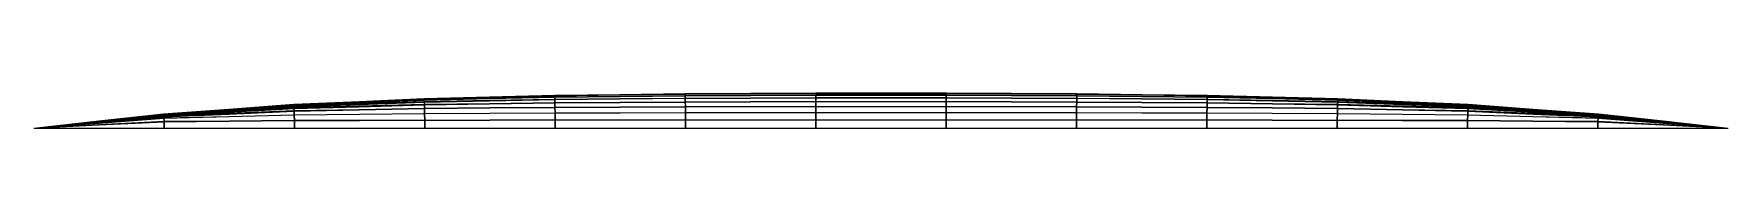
# Model space of a CAD drawing. Header units: metres. Extents: x 0 to 40, y 0 to 0.8.
import ezdxf

# ---------------------------------------------------------------- set-up
doc = ezdxf.new("R2010")
doc.units = ezdxf.units.M
doc.layers.add('Deflected structure', color=30, linetype='Continuous')
doc.layers.add('Original structure', color=3, linetype='Continuous')

msp = doc.modelspace()

# ---------------------------------------------------------------- linework, layer by layer
at = {"layer": 'Deflected structure'}
for p, q in [((13.837, 0.794, 12.492), (15.378, 0.813, 12.498)), ((13.837, 0.785, 14.059), (15.378, 0.803, 14.065)), ((13.837, 0.781, 10.925), (15.378, 0.8, 10.931)), ((15.378, 0.813, 12.498), (16.918, 0.821, 12.492)), ((15.378, 0.813, 12.498), (15.378, 0.8, 10.931)), ((15.378, 0.803, 14.065), (15.378, 0.813, 12.498)), ((15.378, 0.803, 14.065), (16.918, 0.81, 14.059)), ((15.378, 0.8, 10.931), (16.919, 0.808, 10.925)), ((15.378, 0.767, 15.631), (15.378, 0.803, 14.065)), ((15.378, 0.8, 10.931), (15.378, 0.763, 9.364)), ((16.918, 0.821, 12.492), (18.459, 0.829, 12.498)), ((16.918, 0.81, 14.059), (18.459, 0.817, 14.065)), ((16.919, 0.808, 10.925), (18.459, 0.816, 10.931)), ((18.459, 0.829, 12.498), (18.459, 0.816, 10.931)), ((18.459, 0.817, 14.065), (18.459, 0.829, 12.498)), ((18.459, 0.829, 12.498), (20, 0.829, 12.492)), ((18.459, 0.78, 15.632), (18.459, 0.817, 14.065)), ((18.459, 0.817, 14.065), (20, 0.817, 14.059)), ((18.459, 0.816, 10.931), (18.459, 0.777, 9.364)), ((18.459, 0.816, 10.931), (20, 0.816, 10.925)), ((20, 0.829, 12.492), (21.541, 0.829, 12.498)), ((20, 0.817, 14.059), (21.541, 0.817, 14.065)), ((20, 0.816, 10.925), (21.541, 0.816, 10.931)), ((21.541, 0.829, 12.498), (21.541, 0.816, 10.931)), ((21.541, 0.817, 14.065), (21.541, 0.829, 12.498)), ((21.541, 0.829, 12.498), (23.082, 0.821, 12.492)), ((21.541, 0.78, 15.632), (21.541, 0.817, 14.065)), ((21.541, 0.817, 14.065), (23.082, 0.81, 14.059)), ((21.541, 0.816, 10.931), (21.541, 0.777, 9.364)), ((21.541, 0.816, 10.931), (23.081, 0.808, 10.925)), ((23.081, 0.808, 10.925), (24.622, 0.8, 10.931)), ((23.082, 0.821, 12.492), (24.622, 0.813, 12.498)), ((23.082, 0.81, 14.059), (24.622, 0.803, 14.065)), ((24.622, 0.813, 12.498), (24.622, 0.8, 10.931)), ((24.622, 0.803, 14.065), (24.622, 0.813, 12.498)), ((24.622, 0.813, 12.498), (26.163, 0.794, 12.492)), ((24.622, 0.767, 15.631), (24.622, 0.803, 14.065)), ((24.622, 0.803, 14.065), (26.163, 0.785, 14.059)), ((24.622, 0.8, 10.931), (24.622, 0.763, 9.364)), ((24.622, 0.8, 10.931), (26.163, 0.781, 10.925)), ((3.063, 0.336, 14.061), (4.6, 0.448, 14.056)), ((3.063, 0.335, 15.625), (4.6, 0.442, 15.621)), ((3.063, 0.329, 17.189), (4.601, 0.427, 17.184)), ((3.064, 0.333, 12.497), (4.6, 0.447, 12.492)), ((3.064, 0.327, 10.934), (4.601, 0.439, 10.927)), ((3.065, 0.318, 9.37), (4.602, 0.425, 9.363)), ((3.065, 0.305, 7.806), (4.603, 0.404, 7.798)), ((4.6, 0.447, 12.492), (6.137, 0.56, 12.498)), ((4.6, 0.448, 14.056), (6.137, 0.56, 14.063)), ((4.6, 0.442, 15.621), (6.137, 0.549, 15.628)), ((4.601, 0.439, 10.927), (6.137, 0.551, 10.933)), ((4.601, 0.427, 17.184), (6.138, 0.524, 17.194)), ((4.602, 0.425, 9.363), (6.138, 0.532, 9.368)), ((4.602, 0.399, 18.748), (6.14, 0.482, 18.758)), ((4.603, 0.404, 7.798), (6.14, 0.502, 7.803)), ((4.604, 0.374, 6.232), (6.142, 0.459, 6.239)), ((4.604, 0.352, 20.309), (6.143, 0.415, 20.322)), ((6.137, 0.56, 12.498), (7.676, 0.629, 12.492)), ((6.137, 0.56, 14.063), (7.676, 0.627, 14.058)), ((6.137, 0.551, 10.933), (7.677, 0.619, 10.927)), ((6.137, 0.549, 15.628), (7.677, 0.61, 15.623)), ((6.137, 0.56, 12.498), (6.137, 0.551, 10.933)), ((6.137, 0.56, 14.063), (6.137, 0.56, 12.498)), ((6.137, 0.549, 15.628), (6.137, 0.56, 14.063)), ((6.137, 0.551, 10.933), (6.138, 0.532, 9.368)), ((6.138, 0.524, 17.194), (6.137, 0.549, 15.628)), ((6.138, 0.532, 9.368), (7.678, 0.596, 9.361)), ((6.138, 0.524, 17.194), (7.678, 0.576, 17.188)), ((6.138, 0.532, 9.368), (6.14, 0.502, 7.803)), ((6.14, 0.482, 18.758), (6.138, 0.524, 17.194)), ((6.14, 0.502, 7.803), (7.679, 0.558, 7.795)), ((6.14, 0.482, 18.758), (7.68, 0.522, 18.751)), ((6.14, 0.502, 7.803), (6.142, 0.459, 6.239)), ((6.143, 0.415, 20.322), (6.14, 0.482, 18.758)), ((6.142, 0.459, 6.239), (7.681, 0.504, 6.229)), ((6.142, 0.459, 6.239), (6.144, 0.398, 4.675)), ((6.143, 0.415, 20.322), (7.682, 0.442, 20.312)), ((6.147, 0.315, 21.885), (6.143, 0.415, 20.322)), ((6.144, 0.398, 4.675), (7.683, 0.429, 4.664)), ((7.676, 0.629, 12.492), (9.215, 0.699, 12.498)), ((7.676, 0.627, 14.058), (9.215, 0.694, 14.064)), ((7.677, 0.619, 10.927), (9.216, 0.687, 10.932)), ((7.677, 0.61, 15.623), (9.216, 0.671, 15.63)), ((7.678, 0.596, 9.361), (9.217, 0.659, 9.366)), ((7.678, 0.576, 17.188), (9.217, 0.629, 17.196)), ((7.679, 0.558, 7.795), (9.218, 0.614, 7.801)), ((7.68, 0.522, 18.751), (9.219, 0.562, 18.761)), ((7.681, 0.504, 6.229), (9.22, 0.548, 6.237)), ((7.682, 0.442, 20.312), (9.222, 0.469, 20.324)), ((7.683, 0.429, 4.664), (9.223, 0.459, 4.673)), ((9.215, 0.699, 12.498), (10.756, 0.737, 12.492)), ((9.215, 0.694, 14.064), (10.756, 0.73, 14.058)), ((9.215, 0.699, 12.498), (9.216, 0.687, 10.932)), ((9.215, 0.694, 14.064), (9.215, 0.699, 12.498)), ((9.216, 0.671, 15.63), (9.215, 0.694, 14.064)), ((9.216, 0.687, 10.932), (10.756, 0.725, 10.926)), ((9.216, 0.671, 15.63), (10.756, 0.703, 15.624)), ((9.216, 0.687, 10.932), (9.217, 0.659, 9.366)), ((9.217, 0.629, 17.196), (9.216, 0.671, 15.63)), ((9.217, 0.659, 9.366), (10.757, 0.694, 9.359)), ((9.217, 0.659, 9.366), (9.218, 0.614, 7.801)), ((9.217, 0.629, 17.196), (10.757, 0.655, 17.189)), ((9.219, 0.562, 18.761), (9.217, 0.629, 17.196)), ((9.218, 0.614, 7.801), (10.758, 0.643, 7.793)), ((9.218, 0.614, 7.801), (9.22, 0.548, 6.237)), ((9.219, 0.562, 18.761), (10.759, 0.582, 18.753)), ((9.222, 0.469, 20.324), (9.219, 0.562, 18.761)), ((9.22, 0.548, 6.237), (10.76, 0.571, 6.227)), ((9.22, 0.548, 6.237), (9.223, 0.459, 4.673)), ((9.222, 0.469, 20.324), (10.762, 0.482, 20.314)), ((9.225, 0.345, 21.886), (9.222, 0.469, 20.324)), ((9.223, 0.459, 4.673), (10.762, 0.474, 4.662)), ((9.223, 0.459, 4.673), (9.225, 0.342, 3.112)), ((10.756, 0.737, 12.492), (12.296, 0.775, 12.498)), ((10.756, 0.73, 14.058), (12.296, 0.766, 14.064)), ((10.756, 0.725, 10.926), (12.297, 0.763, 10.931)), ((10.756, 0.703, 15.624), (12.297, 0.736, 15.631)), ((10.757, 0.694, 9.359), (12.297, 0.729, 9.365)), ((10.757, 0.655, 17.189), (12.298, 0.681, 17.197)), ((10.758, 0.643, 7.793), (12.299, 0.672, 7.8)), ((10.759, 0.582, 18.753), (12.299, 0.602, 18.762)), ((10.76, 0.571, 6.227), (12.3, 0.593, 6.235)), ((10.762, 0.482, 20.314), (12.301, 0.494, 20.325)), ((10.762, 0.474, 4.662), (12.302, 0.488, 4.672)), ((12.296, 0.775, 12.498), (13.837, 0.794, 12.492)), ((12.296, 0.766, 14.064), (13.837, 0.785, 14.059)), ((12.296, 0.775, 12.498), (12.297, 0.763, 10.931)), ((12.296, 0.766, 14.064), (12.296, 0.775, 12.498)), ((12.297, 0.736, 15.631), (12.296, 0.766, 14.064)), ((12.297, 0.763, 10.931), (13.837, 0.781, 10.925)), ((12.297, 0.763, 10.931), (12.297, 0.729, 9.365)), ((12.297, 0.736, 15.631), (13.837, 0.752, 15.625)), ((12.297, 0.729, 9.365), (13.838, 0.746, 9.358)), ((12.298, 0.681, 17.197), (12.297, 0.736, 15.631)), ((12.297, 0.729, 9.365), (12.299, 0.672, 7.8)), ((12.298, 0.681, 17.197), (13.838, 0.694, 17.19)), ((12.299, 0.602, 18.762), (12.298, 0.681, 17.197)), ((12.299, 0.672, 7.8), (13.839, 0.687, 7.792)), ((12.299, 0.672, 7.8), (12.3, 0.593, 6.235)), ((12.299, 0.602, 18.762), (13.839, 0.611, 18.754)), ((12.301, 0.494, 20.325), (12.299, 0.602, 18.762)), ((12.3, 0.593, 6.235), (13.84, 0.604, 6.226)), ((12.3, 0.593, 6.235), (12.302, 0.488, 4.672)), ((12.301, 0.494, 20.325), (13.841, 0.5, 20.314)), ((12.304, 0.358, 21.886), (12.301, 0.494, 20.325)), ((12.302, 0.488, 4.672), (13.842, 0.495, 4.661)), ((12.302, 0.488, 4.672), (12.304, 0.357, 3.112)), ((13.837, 0.752, 15.625), (15.378, 0.767, 15.631)), ((13.838, 0.746, 9.358), (15.378, 0.763, 9.364)), ((13.838, 0.694, 17.19), (15.379, 0.707, 17.197)), ((13.839, 0.687, 7.792), (15.379, 0.701, 7.799)), ((13.839, 0.611, 18.754), (15.38, 0.62, 18.762)), ((13.84, 0.604, 6.226), (15.38, 0.614, 6.235)), ((13.841, 0.5, 20.314), (15.381, 0.506, 20.325)), ((13.842, 0.495, 4.661), (15.381, 0.502, 4.672)), ((15.378, 0.767, 15.631), (16.919, 0.774, 15.625)), ((15.378, 0.763, 9.364), (16.919, 0.77, 9.358)), ((15.379, 0.707, 17.197), (15.378, 0.767, 15.631)), ((15.378, 0.763, 9.364), (15.379, 0.701, 7.799)), ((15.379, 0.707, 17.197), (16.919, 0.712, 17.19)), ((15.38, 0.62, 18.762), (15.379, 0.707, 17.197)), ((15.379, 0.701, 7.799), (16.919, 0.707, 7.792)), ((15.379, 0.701, 7.799), (15.38, 0.614, 6.235)), ((15.38, 0.62, 18.762), (16.92, 0.624, 18.754)), ((15.381, 0.506, 20.325), (15.38, 0.62, 18.762)), ((15.38, 0.614, 6.235), (16.92, 0.619, 6.226)), ((15.38, 0.614, 6.235), (15.381, 0.502, 4.672)), ((15.381, 0.506, 20.325), (16.921, 0.509, 20.314)), ((15.382, 0.365, 21.886), (15.381, 0.506, 20.325)), ((15.381, 0.502, 4.672), (16.921, 0.505, 4.661)), ((15.381, 0.502, 4.672), (15.382, 0.364, 3.112)), ((16.919, 0.774, 15.625), (18.459, 0.78, 15.632)), ((16.919, 0.77, 9.358), (18.459, 0.777, 9.364)), ((16.919, 0.712, 17.19), (18.459, 0.717, 17.198)), ((16.919, 0.707, 7.792), (18.46, 0.713, 7.799)), ((16.92, 0.624, 18.754), (18.46, 0.628, 18.762)), ((16.92, 0.619, 6.226), (18.46, 0.623, 6.234)), ((16.921, 0.509, 20.314), (18.46, 0.511, 20.325)), ((16.921, 0.505, 4.661), (18.46, 0.507, 4.672)), ((18.459, 0.717, 17.198), (18.459, 0.78, 15.632)), ((18.459, 0.78, 15.632), (20, 0.78, 15.625)), ((18.459, 0.777, 9.364), (18.46, 0.713, 7.799)), ((18.459, 0.777, 9.364), (20, 0.777, 9.358)), ((18.46, 0.628, 18.762), (18.459, 0.717, 17.198)), ((18.459, 0.717, 17.198), (20, 0.717, 17.191)), ((18.46, 0.713, 7.799), (18.46, 0.623, 6.234)), ((18.46, 0.713, 7.799), (20, 0.713, 7.792)), ((18.46, 0.511, 20.325), (18.46, 0.628, 18.762)), ((18.46, 0.628, 18.762), (20, 0.628, 18.754)), ((18.46, 0.623, 6.234), (18.46, 0.507, 4.672)), ((18.46, 0.623, 6.234), (20, 0.623, 6.226)), ((18.461, 0.367, 21.886), (18.46, 0.511, 20.325)), ((18.46, 0.511, 20.325), (20, 0.511, 20.314)), ((18.46, 0.507, 4.672), (18.461, 0.367, 3.111)), ((18.46, 0.507, 4.672), (20, 0.507, 4.661)), ((20, 0.78, 15.625), (21.541, 0.78, 15.632)), ((20, 0.777, 9.358), (21.541, 0.777, 9.364)), ((20, 0.717, 17.191), (21.541, 0.717, 17.198)), ((20, 0.713, 7.792), (21.54, 0.713, 7.799)), ((20, 0.628, 18.754), (21.54, 0.628, 18.762)), ((20, 0.623, 6.226), (21.54, 0.623, 6.234)), ((20, 0.511, 20.314), (21.54, 0.511, 20.325)), ((20, 0.507, 4.661), (21.54, 0.507, 4.672)), ((21.539, 0.367, 21.886), (21.54, 0.511, 20.325)), ((21.54, 0.507, 4.672), (21.539, 0.367, 3.111)), ((21.541, 0.777, 9.364), (21.54, 0.713, 7.799)), ((21.54, 0.628, 18.762), (21.541, 0.717, 17.198)), ((21.54, 0.713, 7.799), (21.54, 0.623, 6.234)), ((21.54, 0.713, 7.799), (23.081, 0.707, 7.792)), ((21.54, 0.511, 20.325), (21.54, 0.628, 18.762)), ((21.54, 0.628, 18.762), (23.08, 0.624, 18.754)), ((21.54, 0.623, 6.234), (21.54, 0.507, 4.672)), ((21.54, 0.623, 6.234), (23.08, 0.619, 6.226)), ((21.54, 0.511, 20.325), (23.079, 0.509, 20.314)), ((21.54, 0.507, 4.672), (23.079, 0.505, 4.661)), ((21.541, 0.717, 17.198), (21.541, 0.78, 15.632)), ((21.541, 0.78, 15.632), (23.081, 0.774, 15.625)), ((21.541, 0.777, 9.364), (23.081, 0.77, 9.358)), ((21.541, 0.717, 17.198), (23.081, 0.712, 17.19)), ((23.079, 0.509, 20.314), (24.619, 0.506, 20.325)), ((23.079, 0.505, 4.661), (24.619, 0.502, 4.672)), ((23.08, 0.624, 18.754), (24.62, 0.62, 18.762)), ((23.08, 0.619, 6.226), (24.62, 0.614, 6.235)), ((23.081, 0.774, 15.625), (24.622, 0.767, 15.631)), ((23.081, 0.77, 9.358), (24.622, 0.763, 9.364)), ((23.081, 0.712, 17.19), (24.621, 0.707, 17.197)), ((23.081, 0.707, 7.792), (24.621, 0.701, 7.799)), ((24.618, 0.365, 21.886), (24.619, 0.506, 20.325)), ((24.619, 0.502, 4.672), (24.618, 0.364, 3.112)), ((24.619, 0.506, 20.325), (24.62, 0.62, 18.762)), ((24.62, 0.614, 6.235), (24.619, 0.502, 4.672)), ((24.619, 0.506, 20.325), (26.159, 0.5, 20.314)), ((24.619, 0.502, 4.672), (26.158, 0.495, 4.661)), ((24.62, 0.62, 18.762), (24.621, 0.707, 17.197)), ((24.621, 0.701, 7.799), (24.62, 0.614, 6.235)), ((24.62, 0.62, 18.762), (26.161, 0.611, 18.754)), ((24.62, 0.614, 6.235), (26.16, 0.604, 6.226)), ((24.621, 0.707, 17.197), (24.622, 0.767, 15.631)), ((24.622, 0.763, 9.364), (24.621, 0.701, 7.799)), ((24.621, 0.707, 17.197), (26.162, 0.694, 17.19)), ((24.621, 0.701, 7.799), (26.161, 0.687, 7.792)), ((24.622, 0.767, 15.631), (26.163, 0.752, 15.625)), ((24.622, 0.763, 9.364), (26.162, 0.746, 9.358)), ((26.158, 0.495, 4.661), (27.698, 0.488, 4.672)), ((26.159, 0.5, 20.314), (27.699, 0.494, 20.325)), ((26.16, 0.604, 6.226), (27.7, 0.593, 6.235)), ((26.161, 0.687, 7.792), (27.701, 0.672, 7.8)), ((26.161, 0.611, 18.754), (27.701, 0.602, 18.762)), ((26.162, 0.746, 9.358), (27.703, 0.729, 9.365)), ((26.162, 0.694, 17.19), (27.702, 0.681, 17.197)), ((26.163, 0.794, 12.492), (27.704, 0.775, 12.498)), ((26.163, 0.785, 14.059), (27.704, 0.766, 14.064)), ((26.163, 0.781, 10.925), (27.703, 0.763, 10.931)), ((26.163, 0.752, 15.625), (27.703, 0.736, 15.631)), ((27.696, 0.358, 21.886), (27.699, 0.494, 20.325)), ((27.698, 0.488, 4.672), (27.696, 0.357, 3.112)), ((27.7, 0.593, 6.235), (27.698, 0.488, 4.672)), ((27.698, 0.488, 4.672), (29.238, 0.474, 4.662)), ((27.699, 0.494, 20.325), (27.701, 0.602, 18.762)), ((27.699, 0.494, 20.325), (29.238, 0.482, 20.314)), ((27.701, 0.672, 7.8), (27.7, 0.593, 6.235)), ((27.7, 0.593, 6.235), (29.24, 0.571, 6.227)), ((27.703, 0.729, 9.365), (27.701, 0.672, 7.8)), ((27.701, 0.602, 18.762), (27.702, 0.681, 17.197)), ((27.701, 0.672, 7.8), (29.242, 0.643, 7.793)), ((27.701, 0.602, 18.762), (29.241, 0.582, 18.753)), ((27.702, 0.681, 17.197), (27.703, 0.736, 15.631)), ((27.702, 0.681, 17.197), (29.243, 0.655, 17.189)), ((27.704, 0.775, 12.498), (27.703, 0.763, 10.931)), ((27.703, 0.736, 15.631), (27.704, 0.766, 14.064)), ((27.703, 0.763, 10.931), (27.703, 0.729, 9.365)), ((27.703, 0.763, 10.931), (29.244, 0.725, 10.926)), ((27.703, 0.736, 15.631), (29.244, 0.703, 15.624)), ((27.703, 0.729, 9.365), (29.243, 0.694, 9.359)), ((27.704, 0.766, 14.064), (27.704, 0.775, 12.498)), ((27.704, 0.775, 12.498), (29.244, 0.737, 12.492)), ((27.704, 0.766, 14.064), (29.244, 0.73, 14.058)), ((29.238, 0.482, 20.314), (30.778, 0.469, 20.324)), ((29.238, 0.474, 4.662), (30.777, 0.459, 4.673)), ((29.24, 0.571, 6.227), (30.78, 0.548, 6.237)), ((29.241, 0.582, 18.753), (30.781, 0.562, 18.761)), ((29.242, 0.643, 7.793), (30.782, 0.614, 7.801)), ((29.243, 0.694, 9.359), (30.783, 0.659, 9.366)), ((29.243, 0.655, 17.189), (30.783, 0.629, 17.196)), ((29.244, 0.737, 12.492), (30.785, 0.699, 12.498)), ((29.244, 0.73, 14.058), (30.785, 0.694, 14.064)), ((29.244, 0.725, 10.926), (30.784, 0.687, 10.932)), ((29.244, 0.703, 15.624), (30.784, 0.671, 15.63)), ((30.775, 0.345, 21.886), (30.778, 0.469, 20.324)), ((30.777, 0.459, 4.673), (30.775, 0.342, 3.112)), ((30.78, 0.548, 6.237), (30.777, 0.459, 4.673)), ((30.777, 0.459, 4.673), (32.317, 0.429, 4.664)), ((30.778, 0.469, 20.324), (30.781, 0.562, 18.761)), ((30.778, 0.469, 20.324), (32.318, 0.442, 20.312)), ((30.782, 0.614, 7.801), (30.78, 0.548, 6.237)), ((30.78, 0.548, 6.237), (32.319, 0.504, 6.229)), ((30.781, 0.562, 18.761), (30.783, 0.629, 17.196)), ((30.781, 0.562, 18.761), (32.32, 0.522, 18.751)), ((30.783, 0.659, 9.366), (30.782, 0.614, 7.801)), ((30.782, 0.614, 7.801), (32.321, 0.558, 7.795)), ((30.784, 0.687, 10.932), (30.783, 0.659, 9.366)), ((30.783, 0.629, 17.196), (30.784, 0.671, 15.63)), ((30.783, 0.659, 9.366), (32.322, 0.596, 9.361)), ((30.783, 0.629, 17.196), (32.322, 0.576, 17.188)), ((30.785, 0.699, 12.498), (30.784, 0.687, 10.932)), ((30.784, 0.671, 15.63), (30.785, 0.694, 14.064)), ((30.784, 0.687, 10.932), (32.323, 0.619, 10.927)), ((30.784, 0.671, 15.63), (32.323, 0.61, 15.623)), ((30.785, 0.694, 14.064), (30.785, 0.699, 12.498)), ((30.785, 0.699, 12.498), (32.324, 0.629, 12.492)), ((30.785, 0.694, 14.064), (32.324, 0.627, 14.058)), ((32.317, 0.429, 4.664), (33.856, 0.398, 4.675)), ((32.318, 0.442, 20.312), (33.857, 0.415, 20.322)), ((32.319, 0.504, 6.229), (33.858, 0.459, 6.239)), ((32.32, 0.522, 18.751), (33.86, 0.482, 18.758)), ((32.321, 0.558, 7.795), (33.86, 0.502, 7.803)), ((32.322, 0.596, 9.361), (33.862, 0.532, 9.368)), ((32.322, 0.576, 17.188), (33.862, 0.524, 17.194)), ((32.323, 0.619, 10.927), (33.863, 0.551, 10.933)), ((32.323, 0.61, 15.623), (33.863, 0.549, 15.628)), ((32.324, 0.629, 12.492), (33.863, 0.56, 12.498)), ((32.324, 0.627, 14.058), (33.863, 0.56, 14.063)), ((33.853, 0.315, 21.885), (33.857, 0.415, 20.322)), ((33.858, 0.459, 6.239), (33.856, 0.398, 4.675)), ((33.857, 0.415, 20.322), (33.86, 0.482, 18.758)), ((33.857, 0.415, 20.322), (35.396, 0.352, 20.309)), ((33.86, 0.502, 7.803), (33.858, 0.459, 6.239)), ((33.858, 0.459, 6.239), (35.396, 0.374, 6.232)), ((33.862, 0.532, 9.368), (33.86, 0.502, 7.803)), ((33.86, 0.482, 18.758), (33.862, 0.524, 17.194)), ((33.86, 0.502, 7.803), (35.397, 0.404, 7.798)), ((33.86, 0.482, 18.758), (35.398, 0.399, 18.748)), ((33.863, 0.551, 10.933), (33.862, 0.532, 9.368)), ((33.862, 0.524, 17.194), (33.863, 0.549, 15.628)), ((33.862, 0.532, 9.368), (35.398, 0.425, 9.363)), ((33.862, 0.524, 17.194), (35.399, 0.427, 17.184)), ((33.863, 0.56, 12.498), (33.863, 0.551, 10.933)), ((33.863, 0.56, 14.063), (33.863, 0.56, 12.498)), ((33.863, 0.549, 15.628), (33.863, 0.56, 14.063)), ((33.863, 0.56, 12.498), (35.4, 0.447, 12.492)), ((33.863, 0.56, 14.063), (35.4, 0.448, 14.056)), ((33.863, 0.551, 10.933), (35.399, 0.439, 10.927)), ((33.863, 0.549, 15.628), (35.4, 0.442, 15.621)), ((35.397, 0.404, 7.798), (36.935, 0.305, 7.806)), ((35.398, 0.425, 9.363), (36.935, 0.318, 9.37)), ((35.399, 0.439, 10.927), (36.936, 0.327, 10.934)), ((35.399, 0.427, 17.184), (36.937, 0.329, 17.189)), ((35.4, 0.448, 14.056), (36.937, 0.336, 14.061)), ((35.4, 0.447, 12.492), (36.936, 0.333, 12.497)), ((35.4, 0.442, 15.621), (36.937, 0.335, 15.625)), ((0, 0, 14.062), (1.532, 0.168, 14.056)), ((0, 0, 15.625), (1.532, 0.167, 15.619)), ((0, 0, 12.5), (1.532, 0.166, 12.493)), ((0, 0, 10.938), (1.532, 0.164, 10.93)), ((0, 0, 17.188), (1.532, 0.164, 17.181)), ((0, 0, 9.375), (1.532, 0.159, 9.366)), ((0, 0, 18.75), (1.532, 0.158, 18.743)), ((0, 0, 7.812), (1.533, 0.153, 7.802)), ((0, 0, 20.312), (1.533, 0.145, 20.304)), ((0, 0, 6.25), (1.533, 0.144, 6.238)), ((0, 0, 4.688), (1.534, 0.133, 4.673)), ((0, 0, 21.875), (1.535, 0.119, 21.861)), ((0, 0, 3.125), (1.535, 0.116, 3.106)), ((0, 0, 1.562), (1.537, 0.083, 1.535)), ((0, 0, 23.438), (1.537, 0.074, 23.412)), ((1.532, 0.168, 14.056), (3.063, 0.336, 14.061)), ((1.532, 0.167, 15.619), (3.063, 0.335, 15.625)), ((1.532, 0.166, 12.493), (3.064, 0.333, 12.497)), ((1.532, 0.164, 17.181), (3.063, 0.329, 17.189)), ((1.532, 0.164, 10.93), (3.064, 0.327, 10.934)), ((1.532, 0.159, 9.366), (3.065, 0.318, 9.37)), ((1.532, 0.158, 18.743), (3.064, 0.316, 18.753)), ((1.533, 0.153, 7.802), (3.065, 0.305, 7.806)), ((1.533, 0.145, 20.304), (3.066, 0.289, 20.317)), ((1.533, 0.144, 6.238), (3.066, 0.288, 6.243)), ((1.534, 0.133, 4.673), (3.068, 0.265, 4.679)), ((1.535, 0.119, 21.861), (3.069, 0.239, 21.881)), ((1.535, 0.116, 3.106), (3.07, 0.233, 3.116)), ((1.537, 0.083, 1.535), (3.073, 0.166, 1.554)), ((1.537, 0.074, 23.412), (3.074, 0.147, 23.442)), ((3.063, 0.336, 14.061), (3.064, 0.333, 12.497)), ((3.063, 0.335, 15.625), (3.063, 0.336, 14.061)), ((3.063, 0.329, 17.189), (3.063, 0.335, 15.625)), ((3.064, 0.316, 18.753), (3.063, 0.329, 17.189)), ((3.064, 0.316, 18.753), (4.602, 0.399, 18.748)), ((3.064, 0.333, 12.497), (3.064, 0.327, 10.934)), ((3.064, 0.327, 10.934), (3.065, 0.318, 9.37)), ((3.066, 0.289, 20.317), (3.064, 0.316, 18.753)), ((3.065, 0.318, 9.37), (3.065, 0.305, 7.806)), ((3.065, 0.305, 7.806), (3.066, 0.288, 6.243)), ((3.066, 0.288, 6.243), (4.604, 0.374, 6.232)), ((3.066, 0.289, 20.317), (4.604, 0.352, 20.309)), ((3.069, 0.239, 21.881), (3.066, 0.289, 20.317)), ((3.066, 0.288, 6.243), (3.068, 0.265, 4.679)), ((3.068, 0.265, 4.679), (4.606, 0.332, 4.667)), ((3.068, 0.265, 4.679), (3.07, 0.233, 3.116)), ((3.069, 0.239, 21.881), (4.608, 0.277, 21.866)), ((3.074, 0.147, 23.442), (3.069, 0.239, 21.881)), ((3.07, 0.233, 3.116), (4.608, 0.273, 3.1)), ((3.07, 0.233, 3.116), (3.073, 0.166, 1.554)), ((3.073, 0.166, 1.554), (4.612, 0.175, 1.53)), ((3.073, 0.166, 1.554), (3.077, 0)), ((3.074, 0.147, 23.442), (4.613, 0.163, 23.416)), ((3.077, 0, 25), (3.074, 0.147, 23.442)), ((4.606, 0.332, 4.667), (6.144, 0.398, 4.675)), ((4.608, 0.277, 21.866), (6.147, 0.315, 21.885)), ((4.608, 0.273, 3.1), (6.147, 0.312, 3.113)), ((4.612, 0.175, 1.53), (6.151, 0.185, 1.554)), ((4.613, 0.163, 23.416), (6.151, 0.178, 23.444)), ((6.144, 0.398, 4.675), (6.147, 0.312, 3.113)), ((6.147, 0.315, 21.885), (7.686, 0.33, 21.869)), ((6.147, 0.312, 3.113), (7.686, 0.327, 3.098)), ((6.151, 0.178, 23.444), (6.147, 0.315, 21.885)), ((6.147, 0.312, 3.113), (6.151, 0.185, 1.554)), ((6.151, 0.185, 1.554), (7.689, 0.188, 1.53)), ((6.151, 0.185, 1.554), (6.154, 0)), ((6.151, 0.178, 23.444), (7.69, 0.183, 23.417)), ((6.154, 0, 25), (6.151, 0.178, 23.444)), ((7.686, 0.33, 21.869), (9.225, 0.345, 21.886)), ((7.686, 0.327, 3.098), (9.225, 0.342, 3.112)), ((7.689, 0.188, 1.53), (9.228, 0.191, 1.554)), ((7.69, 0.183, 23.417), (9.229, 0.189, 23.445)), ((9.225, 0.345, 21.886), (10.764, 0.352, 21.869)), ((9.225, 0.342, 3.112), (10.765, 0.349, 3.097)), ((9.229, 0.189, 23.445), (9.225, 0.345, 21.886)), ((9.225, 0.342, 3.112), (9.228, 0.191, 1.554)), ((9.228, 0.191, 1.554), (10.767, 0.193, 1.53)), ((9.228, 0.191, 1.554), (9.231, 0)), ((9.229, 0.189, 23.445), (10.767, 0.191, 23.418)), ((9.231, 0, 25), (9.229, 0.189, 23.445)), ((10.764, 0.352, 21.869), (12.304, 0.358, 21.886)), ((10.765, 0.349, 3.097), (12.304, 0.357, 3.112)), ((10.767, 0.193, 1.53), (12.306, 0.195, 1.554)), ((10.767, 0.191, 23.418), (12.306, 0.194, 23.445)), ((12.304, 0.358, 21.886), (13.843, 0.362, 21.87)), ((12.304, 0.357, 3.112), (13.843, 0.36, 3.097)), ((12.306, 0.194, 23.445), (12.304, 0.358, 21.886)), ((12.304, 0.357, 3.112), (12.306, 0.195, 1.554)), ((12.306, 0.195, 1.554), (13.845, 0.196, 1.53)), ((12.306, 0.195, 1.554), (12.308, 0)), ((12.306, 0.194, 23.445), (13.845, 0.195, 23.418)), ((12.308, 0, 25), (12.306, 0.194, 23.445)), ((13.843, 0.362, 21.87), (15.382, 0.365, 21.886)), ((13.843, 0.36, 3.097), (15.382, 0.364, 3.112)), ((13.845, 0.196, 1.53), (15.384, 0.197, 1.554)), ((13.845, 0.195, 23.418), (15.384, 0.196, 23.445)), ((15.382, 0.365, 21.886), (16.922, 0.366, 21.87)), ((15.384, 0.196, 23.445), (15.382, 0.365, 21.886)), ((15.382, 0.364, 3.112), (16.922, 0.365, 3.097)), ((15.382, 0.364, 3.112), (15.384, 0.197, 1.554)), ((15.384, 0.197, 1.554), (15.385, 0)), ((15.384, 0.197, 1.554), (16.922, 0.197, 1.53)), ((15.385, 0, 25), (15.384, 0.196, 23.445)), ((15.384, 0.196, 23.445), (16.923, 0.196, 23.418)), ((16.922, 0.365, 3.097), (18.461, 0.367, 3.111)), ((16.922, 0.366, 21.87), (18.461, 0.367, 21.886)), ((16.922, 0.197, 1.53), (18.461, 0.198, 1.554)), ((16.923, 0.196, 23.418), (18.461, 0.197, 23.445)), ((18.461, 0.367, 3.111), (18.461, 0.198, 1.554)), ((18.461, 0.197, 23.445), (18.461, 0.367, 21.886)), ((18.461, 0.367, 3.111), (20, 0.367, 3.097)), ((18.461, 0.367, 21.886), (20, 0.367, 21.87)), ((18.461, 0.198, 1.554), (18.462, 0)), ((18.461, 0.198, 1.554), (20, 0.198, 1.53)), ((18.462, 0, 25), (18.461, 0.197, 23.445)), ((18.461, 0.197, 23.445), (20, 0.197, 23.418)), ((20, 0.367, 3.097), (21.539, 0.367, 3.111)), ((20, 0.367, 21.87), (21.539, 0.367, 21.886)), ((20, 0.198, 1.53), (21.539, 0.198, 1.554)), ((20, 0.197, 23.418), (21.539, 0.197, 23.445)), ((21.539, 0.198, 1.554), (21.538, 0)), ((21.538, 0, 25), (21.539, 0.197, 23.445)), ((21.539, 0.367, 3.111), (21.539, 0.198, 1.554)), ((21.539, 0.197, 23.445), (21.539, 0.367, 21.886)), ((21.539, 0.367, 3.111), (23.078, 0.365, 3.097)), ((21.539, 0.367, 21.886), (23.078, 0.366, 21.87)), ((21.539, 0.198, 1.554), (23.078, 0.197, 1.53)), ((21.539, 0.197, 23.445), (23.077, 0.196, 23.418)), ((23.077, 0.196, 23.418), (24.616, 0.196, 23.445)), ((23.078, 0.366, 21.87), (24.618, 0.365, 21.886)), ((23.078, 0.365, 3.097), (24.618, 0.364, 3.112)), ((23.078, 0.197, 1.53), (24.616, 0.197, 1.554)), ((24.616, 0.197, 1.554), (24.615, 0)), ((24.615, 0, 25), (24.616, 0.196, 23.445)), ((24.616, 0.196, 23.445), (24.618, 0.365, 21.886)), ((24.618, 0.364, 3.112), (24.616, 0.197, 1.554)), ((24.616, 0.197, 1.554), (26.155, 0.196, 1.53)), ((24.616, 0.196, 23.445), (26.155, 0.195, 23.418)), ((24.618, 0.365, 21.886), (26.157, 0.362, 21.87)), ((24.618, 0.364, 3.112), (26.157, 0.36, 3.097)), ((26.155, 0.196, 1.53), (27.694, 0.195, 1.554)), ((26.155, 0.195, 23.418), (27.694, 0.194, 23.445)), ((26.157, 0.362, 21.87), (27.696, 0.358, 21.886)), ((26.157, 0.36, 3.097), (27.696, 0.357, 3.112)), ((27.694, 0.195, 1.554), (27.692, 0)), ((27.692, 0, 25), (27.694, 0.194, 23.445)), ((27.694, 0.194, 23.445), (27.696, 0.358, 21.886)), ((27.696, 0.357, 3.112), (27.694, 0.195, 1.554)), ((27.694, 0.195, 1.554), (29.233, 0.193, 1.53)), ((27.694, 0.194, 23.445), (29.233, 0.191, 23.418)), ((27.696, 0.358, 21.886), (29.236, 0.352, 21.869)), ((27.696, 0.357, 3.112), (29.235, 0.349, 3.097)), ((29.233, 0.193, 1.53), (30.772, 0.191, 1.554)), ((29.233, 0.191, 23.418), (30.771, 0.189, 23.445)), ((29.235, 0.349, 3.097), (30.775, 0.342, 3.112)), ((29.236, 0.352, 21.869), (30.775, 0.345, 21.886)), ((30.772, 0.191, 1.554), (30.769, 0)), ((30.769, 0, 25), (30.771, 0.189, 23.445)), ((30.771, 0.189, 23.445), (30.775, 0.345, 21.886)), ((30.771, 0.189, 23.445), (32.31, 0.183, 23.417)), ((30.775, 0.342, 3.112), (30.772, 0.191, 1.554)), ((30.772, 0.191, 1.554), (32.311, 0.188, 1.53)), ((30.775, 0.345, 21.886), (32.314, 0.33, 21.869)), ((30.775, 0.342, 3.112), (32.314, 0.327, 3.098)), ((32.31, 0.183, 23.417), (33.849, 0.178, 23.444)), ((32.311, 0.188, 1.53), (33.849, 0.185, 1.554)), ((32.314, 0.33, 21.869), (33.853, 0.315, 21.885)), ((32.314, 0.327, 3.098), (33.853, 0.312, 3.113)), ((33.849, 0.185, 1.554), (33.846, 0)), ((33.846, 0, 25), (33.849, 0.178, 23.444)), ((33.849, 0.178, 23.444), (33.853, 0.315, 21.885)), ((33.853, 0.312, 3.113), (33.849, 0.185, 1.554)), ((33.849, 0.185, 1.554), (35.388, 0.175, 1.53)), ((33.849, 0.178, 23.444), (35.387, 0.163, 23.416)), ((33.856, 0.398, 4.675), (33.853, 0.312, 3.113)), ((33.853, 0.315, 21.885), (35.392, 0.277, 21.866)), ((33.853, 0.312, 3.113), (35.392, 0.273, 3.1)), ((33.856, 0.398, 4.675), (35.394, 0.332, 4.667)), ((35.387, 0.163, 23.416), (36.926, 0.147, 23.442)), ((35.388, 0.175, 1.53), (36.927, 0.166, 1.554)), ((35.392, 0.277, 21.866), (36.931, 0.239, 21.881)), ((35.392, 0.273, 3.1), (36.93, 0.233, 3.116)), ((35.394, 0.332, 4.667), (36.932, 0.265, 4.679)), ((35.396, 0.374, 6.232), (36.934, 0.288, 6.243)), ((35.396, 0.352, 20.309), (36.934, 0.289, 20.317)), ((35.398, 0.399, 18.748), (36.936, 0.316, 18.753)), ((36.927, 0.166, 1.554), (36.923, 0)), ((36.923, 0, 25), (36.926, 0.147, 23.442)), ((36.926, 0.147, 23.442), (36.931, 0.239, 21.881)), ((36.926, 0.147, 23.442), (38.463, 0.074, 23.412)), ((36.93, 0.233, 3.116), (36.927, 0.166, 1.554)), ((36.927, 0.166, 1.554), (38.463, 0.083, 1.535)), ((36.932, 0.265, 4.679), (36.93, 0.233, 3.116)), ((36.93, 0.233, 3.116), (38.465, 0.116, 3.106)), ((36.931, 0.239, 21.881), (36.934, 0.289, 20.317)), ((36.931, 0.239, 21.881), (38.465, 0.119, 21.861)), ((36.934, 0.288, 6.243), (36.932, 0.265, 4.679)), ((36.932, 0.265, 4.679), (38.466, 0.133, 4.673)), ((36.934, 0.289, 20.317), (36.936, 0.316, 18.753)), ((36.935, 0.305, 7.806), (36.934, 0.288, 6.243)), ((36.934, 0.289, 20.317), (38.467, 0.145, 20.304)), ((36.934, 0.288, 6.243), (38.467, 0.144, 6.238)), ((36.936, 0.327, 10.934), (36.935, 0.318, 9.37)), ((36.935, 0.318, 9.37), (36.935, 0.305, 7.806)), ((36.935, 0.318, 9.37), (38.468, 0.159, 9.366)), ((36.935, 0.305, 7.806), (38.467, 0.153, 7.802)), ((36.937, 0.336, 14.061), (36.936, 0.333, 12.497)), ((36.936, 0.333, 12.497), (36.936, 0.327, 10.934)), ((36.936, 0.333, 12.497), (38.468, 0.166, 12.493)), ((36.936, 0.316, 18.753), (36.937, 0.329, 17.189)), ((36.936, 0.327, 10.934), (38.468, 0.164, 10.93)), ((36.936, 0.316, 18.753), (38.468, 0.158, 18.743)), ((36.937, 0.335, 15.625), (36.937, 0.336, 14.061)), ((36.937, 0.336, 14.061), (38.468, 0.168, 14.056)), ((36.937, 0.329, 17.189), (36.937, 0.335, 15.625)), ((36.937, 0.335, 15.625), (38.468, 0.167, 15.619)), ((36.937, 0.329, 17.189), (38.468, 0.164, 17.181)), ((38.463, 0.083, 1.535), (40, 0, 1.562)), ((38.463, 0.074, 23.412), (40, 0, 23.438)), ((38.465, 0.119, 21.861), (40, 0, 21.875)), ((38.465, 0.116, 3.106), (40, 0, 3.125)), ((38.466, 0.133, 4.673), (40, 0, 4.688)), ((38.467, 0.153, 7.802), (40, 0, 7.812)), ((38.467, 0.145, 20.304), (40, 0, 20.312)), ((38.467, 0.144, 6.238), (40, 0, 6.25)), ((38.468, 0.168, 14.056), (40, 0, 14.062)), ((38.468, 0.167, 15.619), (40, 0, 15.625)), ((38.468, 0.166, 12.493), (40, 0, 12.5)), ((38.468, 0.164, 10.93), (40, 0, 10.938)), ((38.468, 0.164, 17.181), (40, 0, 17.188)), ((38.468, 0.159, 9.366), (40, 0, 9.375)), ((38.468, 0.158, 18.743), (40, 0, 18.75))]:
    msp.add_line(p, q, dxfattribs=at)
at = {"layer": 'Original structure'}
for p, q in [((0, 0, 1.562), (1.538, 0, 1.562)), ((0, 0, 3.125), (1.538, 0, 3.125)), ((0, 0, 4.688), (1.538, 0, 4.688)), ((0, 0, 6.25), (1.538, 0, 6.25)), ((0, 0, 7.812), (1.538, 0, 7.812)), ((0, 0, 9.375), (1.538, 0, 9.375)), ((0, 0, 10.938), (1.538, 0, 10.938)), ((0, 0, 12.5), (1.538, 0, 12.5)), ((0, 0, 14.062), (1.538, 0, 14.062)), ((0, 0, 15.625), (1.538, 0, 15.625)), ((0, 0, 17.188), (1.538, 0, 17.188)), ((0, 0, 18.75), (1.538, 0, 18.75)), ((0, 0, 20.312), (1.538, 0, 20.312)), ((0, 0, 21.875), (1.538, 0, 21.875)), ((0, 0, 23.438), (1.538, 0, 23.438)), ((1.538, 0, 1.562), (3.077, 0, 1.562)), ((1.538, 0, 3.125), (3.077, 0, 3.125)), ((1.538, 0, 4.688), (3.077, 0, 4.688)), ((1.538, 0, 6.25), (3.077, 0, 6.25)), ((1.538, 0, 7.812), (3.077, 0, 7.812)), ((1.538, 0, 9.375), (3.077, 0, 9.375)), ((1.538, 0, 10.938), (3.077, 0, 10.938)), ((1.538, 0, 12.5), (3.077, 0, 12.5)), ((1.538, 0, 14.062), (3.077, 0, 14.062)), ((1.538, 0, 15.625), (3.077, 0, 15.625)), ((1.538, 0, 17.188), (3.077, 0, 17.188)), ((1.538, 0, 18.75), (3.077, 0, 18.75)), ((1.538, 0, 20.312), (3.077, 0, 20.312)), ((1.538, 0, 21.875), (3.077, 0, 21.875)), ((1.538, 0, 23.438), (3.077, 0, 23.438)), ((3.077, 0, 1.562), (3.077, 0)), ((3.077, 0, 3.125), (3.077, 0, 1.562)), ((3.077, 0, 4.688), (3.077, 0, 3.125)), ((3.077, 0, 6.25), (3.077, 0, 4.688)), ((3.077, 0, 7.812), (3.077, 0, 6.25)), ((3.077, 0, 9.375), (3.077, 0, 7.812)), ((3.077, 0, 10.938), (3.077, 0, 9.375)), ((3.077, 0, 12.5), (3.077, 0, 10.938)), ((3.077, 0, 14.062), (3.077, 0, 12.5)), ((3.077, 0, 15.625), (3.077, 0, 14.062)), ((3.077, 0, 17.188), (3.077, 0, 15.625)), ((3.077, 0, 18.75), (3.077, 0, 17.188)), ((3.077, 0, 20.312), (3.077, 0, 18.75)), ((3.077, 0, 21.875), (3.077, 0, 20.312)), ((3.077, 0, 23.438), (3.077, 0, 21.875)), ((3.077, 0, 25), (3.077, 0, 23.438)), ((3.077, 0, 1.562), (4.615, 0, 1.562)), ((3.077, 0, 3.125), (4.615, 0, 3.125)), ((3.077, 0, 4.688), (4.615, 0, 4.688)), ((3.077, 0, 6.25), (4.615, 0, 6.25)), ((3.077, 0, 7.812), (4.615, 0, 7.812)), ((3.077, 0, 9.375), (4.615, 0, 9.375)), ((3.077, 0, 10.938), (4.615, 0, 10.938)), ((3.077, 0, 12.5), (4.615, 0, 12.5)), ((3.077, 0, 14.062), (4.615, 0, 14.062)), ((3.077, 0, 15.625), (4.615, 0, 15.625)), ((3.077, 0, 17.188), (4.615, 0, 17.188)), ((3.077, 0, 18.75), (4.615, 0, 18.75)), ((3.077, 0, 20.312), (4.615, 0, 20.312)), ((3.077, 0, 21.875), (4.615, 0, 21.875)), ((3.077, 0, 23.438), (4.615, 0, 23.438)), ((4.615, 0, 1.562), (6.154, 0, 1.562)), ((4.615, 0, 3.125), (6.154, 0, 3.125)), ((4.615, 0, 4.688), (6.154, 0, 4.688)), ((4.615, 0, 6.25), (6.154, 0, 6.25)), ((4.615, 0, 7.812), (6.154, 0, 7.812)), ((4.615, 0, 9.375), (6.154, 0, 9.375)), ((4.615, 0, 10.938), (6.154, 0, 10.938)), ((4.615, 0, 12.5), (6.154, 0, 12.5)), ((4.615, 0, 14.062), (6.154, 0, 14.062)), ((4.615, 0, 15.625), (6.154, 0, 15.625)), ((4.615, 0, 17.188), (6.154, 0, 17.188)), ((4.615, 0, 18.75), (6.154, 0, 18.75)), ((4.615, 0, 20.312), (6.154, 0, 20.312)), ((4.615, 0, 21.875), (6.154, 0, 21.875)), ((4.615, 0, 23.438), (6.154, 0, 23.438)), ((6.154, 0, 1.562), (6.154, 0)), ((6.154, 0, 3.125), (6.154, 0, 1.562)), ((6.154, 0, 4.688), (6.154, 0, 3.125)), ((6.154, 0, 6.25), (6.154, 0, 4.688)), ((6.154, 0, 7.812), (6.154, 0, 6.25)), ((6.154, 0, 9.375), (6.154, 0, 7.812)), ((6.154, 0, 10.938), (6.154, 0, 9.375)), ((6.154, 0, 12.5), (6.154, 0, 10.938)), ((6.154, 0, 14.062), (6.154, 0, 12.5)), ((6.154, 0, 15.625), (6.154, 0, 14.062)), ((6.154, 0, 17.188), (6.154, 0, 15.625)), ((6.154, 0, 18.75), (6.154, 0, 17.188)), ((6.154, 0, 20.312), (6.154, 0, 18.75)), ((6.154, 0, 21.875), (6.154, 0, 20.312)), ((6.154, 0, 23.438), (6.154, 0, 21.875)), ((6.154, 0, 25), (6.154, 0, 23.438)), ((6.154, 0, 1.562), (7.692, 0, 1.562)), ((6.154, 0, 3.125), (7.692, 0, 3.125)), ((6.154, 0, 4.688), (7.692, 0, 4.688)), ((6.154, 0, 6.25), (7.692, 0, 6.25)), ((6.154, 0, 7.812), (7.692, 0, 7.812)), ((6.154, 0, 9.375), (7.692, 0, 9.375)), ((6.154, 0, 10.938), (7.692, 0, 10.938)), ((6.154, 0, 12.5), (7.692, 0, 12.5)), ((6.154, 0, 14.062), (7.692, 0, 14.062)), ((6.154, 0, 15.625), (7.692, 0, 15.625)), ((6.154, 0, 17.188), (7.692, 0, 17.188)), ((6.154, 0, 18.75), (7.692, 0, 18.75)), ((6.154, 0, 20.312), (7.692, 0, 20.312)), ((6.154, 0, 21.875), (7.692, 0, 21.875)), ((6.154, 0, 23.438), (7.692, 0, 23.438)), ((7.692, 0, 1.562), (9.231, 0, 1.562)), ((7.692, 0, 3.125), (9.231, 0, 3.125)), ((7.692, 0, 4.688), (9.231, 0, 4.688)), ((7.692, 0, 6.25), (9.231, 0, 6.25)), ((7.692, 0, 7.812), (9.231, 0, 7.812)), ((7.692, 0, 9.375), (9.231, 0, 9.375)), ((7.692, 0, 10.938), (9.231, 0, 10.938)), ((7.692, 0, 12.5), (9.231, 0, 12.5)), ((7.692, 0, 14.062), (9.231, 0, 14.062)), ((7.692, 0, 15.625), (9.231, 0, 15.625)), ((7.692, 0, 17.188), (9.231, 0, 17.188)), ((7.692, 0, 18.75), (9.231, 0, 18.75)), ((7.692, 0, 20.312), (9.231, 0, 20.312)), ((7.692, 0, 21.875), (9.231, 0, 21.875)), ((7.692, 0, 23.438), (9.231, 0, 23.438)), ((9.231, 0, 1.562), (9.231, 0)), ((9.231, 0, 3.125), (9.231, 0, 1.562)), ((9.231, 0, 4.688), (9.231, 0, 3.125)), ((9.231, 0, 6.25), (9.231, 0, 4.688)), ((9.231, 0, 7.812), (9.231, 0, 6.25)), ((9.231, 0, 9.375), (9.231, 0, 7.812)), ((9.231, 0, 10.938), (9.231, 0, 9.375)), ((9.231, 0, 12.5), (9.231, 0, 10.938)), ((9.231, 0, 14.062), (9.231, 0, 12.5)), ((9.231, 0, 15.625), (9.231, 0, 14.062)), ((9.231, 0, 17.188), (9.231, 0, 15.625)), ((9.231, 0, 18.75), (9.231, 0, 17.188)), ((9.231, 0, 20.312), (9.231, 0, 18.75)), ((9.231, 0, 21.875), (9.231, 0, 20.312)), ((9.231, 0, 23.438), (9.231, 0, 21.875)), ((9.231, 0, 25), (9.231, 0, 23.438)), ((9.231, 0, 1.562), (10.769, 0, 1.562)), ((9.231, 0, 3.125), (10.769, 0, 3.125)), ((9.231, 0, 4.688), (10.769, 0, 4.688)), ((9.231, 0, 6.25), (10.769, 0, 6.25)), ((9.231, 0, 7.812), (10.769, 0, 7.812)), ((9.231, 0, 9.375), (10.769, 0, 9.375)), ((9.231, 0, 10.938), (10.769, 0, 10.938)), ((9.231, 0, 12.5), (10.769, 0, 12.5)), ((9.231, 0, 14.062), (10.769, 0, 14.062)), ((9.231, 0, 15.625), (10.769, 0, 15.625)), ((9.231, 0, 17.188), (10.769, 0, 17.188)), ((9.231, 0, 18.75), (10.769, 0, 18.75)), ((9.231, 0, 20.312), (10.769, 0, 20.312)), ((9.231, 0, 21.875), (10.769, 0, 21.875)), ((9.231, 0, 23.438), (10.769, 0, 23.438)), ((10.769, 0, 1.562), (12.308, 0, 1.562)), ((10.769, 0, 3.125), (12.308, 0, 3.125)), ((10.769, 0, 4.688), (12.308, 0, 4.688)), ((10.769, 0, 6.25), (12.308, 0, 6.25)), ((10.769, 0, 7.812), (12.308, 0, 7.812)), ((10.769, 0, 9.375), (12.308, 0, 9.375)), ((10.769, 0, 10.938), (12.308, 0, 10.938)), ((10.769, 0, 12.5), (12.308, 0, 12.5)), ((10.769, 0, 14.062), (12.308, 0, 14.062)), ((10.769, 0, 15.625), (12.308, 0, 15.625)), ((10.769, 0, 17.188), (12.308, 0, 17.188)), ((10.769, 0, 18.75), (12.308, 0, 18.75)), ((10.769, 0, 20.312), (12.308, 0, 20.312)), ((10.769, 0, 21.875), (12.308, 0, 21.875)), ((10.769, 0, 23.438), (12.308, 0, 23.438)), ((12.308, 0, 1.562), (12.308, 0)), ((12.308, 0, 3.125), (12.308, 0, 1.562)), ((12.308, 0, 4.688), (12.308, 0, 3.125)), ((12.308, 0, 6.25), (12.308, 0, 4.688)), ((12.308, 0, 7.812), (12.308, 0, 6.25)), ((12.308, 0, 9.375), (12.308, 0, 7.812)), ((12.308, 0, 10.938), (12.308, 0, 9.375)), ((12.308, 0, 12.5), (12.308, 0, 10.938)), ((12.308, 0, 14.062), (12.308, 0, 12.5)), ((12.308, 0, 15.625), (12.308, 0, 14.062)), ((12.308, 0, 17.188), (12.308, 0, 15.625)), ((12.308, 0, 18.75), (12.308, 0, 17.188)), ((12.308, 0, 20.312), (12.308, 0, 18.75)), ((12.308, 0, 21.875), (12.308, 0, 20.312)), ((12.308, 0, 23.438), (12.308, 0, 21.875)), ((12.308, 0, 25), (12.308, 0, 23.438)), ((12.308, 0, 1.562), (13.846, 0, 1.562)), ((12.308, 0, 3.125), (13.846, 0, 3.125)), ((12.308, 0, 4.688), (13.846, 0, 4.688)), ((12.308, 0, 6.25), (13.846, 0, 6.25)), ((12.308, 0, 7.812), (13.846, 0, 7.812)), ((12.308, 0, 9.375), (13.846, 0, 9.375)), ((12.308, 0, 10.938), (13.846, 0, 10.938)), ((12.308, 0, 12.5), (13.846, 0, 12.5)), ((12.308, 0, 14.062), (13.846, 0, 14.062)), ((12.308, 0, 15.625), (13.846, 0, 15.625)), ((12.308, 0, 17.188), (13.846, 0, 17.188)), ((12.308, 0, 18.75), (13.846, 0, 18.75)), ((12.308, 0, 20.312), (13.846, 0, 20.312)), ((12.308, 0, 21.875), (13.846, 0, 21.875)), ((12.308, 0, 23.438), (13.846, 0, 23.438)), ((13.846, 0, 1.562), (15.385, 0, 1.562)), ((13.846, 0, 3.125), (15.385, 0, 3.125)), ((13.846, 0, 4.688), (15.385, 0, 4.688)), ((13.846, 0, 6.25), (15.385, 0, 6.25)), ((13.846, 0, 7.812), (15.385, 0, 7.812)), ((13.846, 0, 9.375), (15.385, 0, 9.375)), ((13.846, 0, 10.938), (15.385, 0, 10.938)), ((13.846, 0, 12.5), (15.385, 0, 12.5)), ((13.846, 0, 14.062), (15.385, 0, 14.062)), ((13.846, 0, 15.625), (15.385, 0, 15.625)), ((13.846, 0, 17.188), (15.385, 0, 17.188)), ((13.846, 0, 18.75), (15.385, 0, 18.75)), ((13.846, 0, 20.312), (15.385, 0, 20.312)), ((13.846, 0, 21.875), (15.385, 0, 21.875)), ((13.846, 0, 23.438), (15.385, 0, 23.438)), ((15.385, 0, 1.562), (15.385, 0)), ((15.385, 0, 3.125), (15.385, 0, 1.562)), ((15.385, 0, 4.688), (15.385, 0, 3.125)), ((15.385, 0, 6.25), (15.385, 0, 4.688)), ((15.385, 0, 7.812), (15.385, 0, 6.25)), ((15.385, 0, 9.375), (15.385, 0, 7.812)), ((15.385, 0, 10.938), (15.385, 0, 9.375)), ((15.385, 0, 12.5), (15.385, 0, 10.938)), ((15.385, 0, 14.062), (15.385, 0, 12.5)), ((15.385, 0, 15.625), (15.385, 0, 14.062)), ((15.385, 0, 17.188), (15.385, 0, 15.625)), ((15.385, 0, 18.75), (15.385, 0, 17.188)), ((15.385, 0, 20.312), (15.385, 0, 18.75)), ((15.385, 0, 21.875), (15.385, 0, 20.312)), ((15.385, 0, 23.438), (15.385, 0, 21.875)), ((15.385, 0, 25), (15.385, 0, 23.438)), ((15.385, 0, 1.562), (16.923, 0, 1.562)), ((15.385, 0, 3.125), (16.923, 0, 3.125)), ((15.385, 0, 4.688), (16.923, 0, 4.688)), ((15.385, 0, 6.25), (16.923, 0, 6.25)), ((15.385, 0, 7.812), (16.923, 0, 7.812)), ((15.385, 0, 9.375), (16.923, 0, 9.375)), ((15.385, 0, 10.938), (16.923, 0, 10.938)), ((15.385, 0, 12.5), (16.923, 0, 12.5)), ((15.385, 0, 14.062), (16.923, 0, 14.062)), ((15.385, 0, 15.625), (16.923, 0, 15.625)), ((15.385, 0, 17.188), (16.923, 0, 17.188)), ((15.385, 0, 18.75), (16.923, 0, 18.75)), ((15.385, 0, 20.312), (16.923, 0, 20.312)), ((15.385, 0, 21.875), (16.923, 0, 21.875)), ((15.385, 0, 23.438), (16.923, 0, 23.438)), ((16.923, 0, 1.562), (18.462, 0, 1.562)), ((16.923, 0, 3.125), (18.462, 0, 3.125)), ((16.923, 0, 4.688), (18.462, 0, 4.688)), ((16.923, 0, 6.25), (18.462, 0, 6.25)), ((16.923, 0, 7.812), (18.462, 0, 7.812)), ((16.923, 0, 9.375), (18.462, 0, 9.375)), ((16.923, 0, 10.938), (18.462, 0, 10.938)), ((16.923, 0, 12.5), (18.462, 0, 12.5)), ((16.923, 0, 14.062), (18.462, 0, 14.062)), ((16.923, 0, 15.625), (18.462, 0, 15.625)), ((16.923, 0, 17.188), (18.462, 0, 17.188)), ((16.923, 0, 18.75), (18.462, 0, 18.75)), ((16.923, 0, 20.312), (18.462, 0, 20.312)), ((16.923, 0, 21.875), (18.462, 0, 21.875)), ((16.923, 0, 23.438), (18.462, 0, 23.438)), ((18.462, 0, 1.562), (18.462, 0)), ((18.462, 0, 3.125), (18.462, 0, 1.562)), ((18.462, 0, 4.688), (18.462, 0, 3.125)), ((18.462, 0, 6.25), (18.462, 0, 4.688)), ((18.462, 0, 7.812), (18.462, 0, 6.25)), ((18.462, 0, 9.375), (18.462, 0, 7.812)), ((18.462, 0, 10.938), (18.462, 0, 9.375)), ((18.462, 0, 12.5), (18.462, 0, 10.938)), ((18.462, 0, 14.062), (18.462, 0, 12.5)), ((18.462, 0, 15.625), (18.462, 0, 14.062)), ((18.462, 0, 17.188), (18.462, 0, 15.625)), ((18.462, 0, 18.75), (18.462, 0, 17.188)), ((18.462, 0, 20.312), (18.462, 0, 18.75)), ((18.462, 0, 21.875), (18.462, 0, 20.312)), ((18.462, 0, 23.438), (18.462, 0, 21.875)), ((18.462, 0, 25), (18.462, 0, 23.438)), ((18.462, 0, 1.562), (20, 0, 1.562)), ((18.462, 0, 3.125), (20, 0, 3.125)), ((18.462, 0, 4.688), (20, 0, 4.688)), ((18.462, 0, 6.25), (20, 0, 6.25)), ((18.462, 0, 7.812), (20, 0, 7.812)), ((18.462, 0, 9.375), (20, 0, 9.375)), ((18.462, 0, 10.938), (20, 0, 10.938)), ((18.462, 0, 12.5), (20, 0, 12.5)), ((18.462, 0, 14.062), (20, 0, 14.062)), ((18.462, 0, 15.625), (20, 0, 15.625)), ((18.462, 0, 17.188), (20, 0, 17.188)), ((18.462, 0, 18.75), (20, 0, 18.75)), ((18.462, 0, 20.312), (20, 0, 20.312)), ((18.462, 0, 21.875), (20, 0, 21.875)), ((18.462, 0, 23.438), (20, 0, 23.438)), ((20, 0, 1.562), (21.538, 0, 1.562)), ((20, 0, 3.125), (21.538, 0, 3.125)), ((20, 0, 4.688), (21.538, 0, 4.688)), ((20, 0, 6.25), (21.538, 0, 6.25)), ((20, 0, 7.812), (21.538, 0, 7.812)), ((20, 0, 9.375), (21.538, 0, 9.375)), ((20, 0, 10.938), (21.538, 0, 10.938)), ((20, 0, 12.5), (21.538, 0, 12.5)), ((20, 0, 14.062), (21.538, 0, 14.062)), ((20, 0, 15.625), (21.538, 0, 15.625)), ((20, 0, 17.188), (21.538, 0, 17.188)), ((20, 0, 18.75), (21.538, 0, 18.75)), ((20, 0, 20.312), (21.538, 0, 20.312)), ((20, 0, 21.875), (21.538, 0, 21.875)), ((20, 0, 23.438), (21.538, 0, 23.438)), ((21.538, 0, 1.562), (21.538, 0)), ((21.538, 0, 3.125), (21.538, 0, 1.562)), ((21.538, 0, 4.688), (21.538, 0, 3.125)), ((21.538, 0, 6.25), (21.538, 0, 4.688)), ((21.538, 0, 7.812), (21.538, 0, 6.25)), ((21.538, 0, 9.375), (21.538, 0, 7.812)), ((21.538, 0, 10.938), (21.538, 0, 9.375)), ((21.538, 0, 12.5), (21.538, 0, 10.938)), ((21.538, 0, 14.062), (21.538, 0, 12.5)), ((21.538, 0, 15.625), (21.538, 0, 14.062)), ((21.538, 0, 17.188), (21.538, 0, 15.625)), ((21.538, 0, 18.75), (21.538, 0, 17.188)), ((21.538, 0, 20.312), (21.538, 0, 18.75)), ((21.538, 0, 21.875), (21.538, 0, 20.312)), ((21.538, 0, 23.438), (21.538, 0, 21.875)), ((21.538, 0, 25), (21.538, 0, 23.438)), ((21.538, 0, 1.562), (23.077, 0, 1.562)), ((21.538, 0, 3.125), (23.077, 0, 3.125)), ((21.538, 0, 4.688), (23.077, 0, 4.688)), ((21.538, 0, 6.25), (23.077, 0, 6.25)), ((21.538, 0, 7.812), (23.077, 0, 7.812)), ((21.538, 0, 9.375), (23.077, 0, 9.375)), ((21.538, 0, 10.938), (23.077, 0, 10.938)), ((21.538, 0, 12.5), (23.077, 0, 12.5)), ((21.538, 0, 14.062), (23.077, 0, 14.062)), ((21.538, 0, 15.625), (23.077, 0, 15.625)), ((21.538, 0, 17.188), (23.077, 0, 17.188)), ((21.538, 0, 18.75), (23.077, 0, 18.75)), ((21.538, 0, 20.312), (23.077, 0, 20.312)), ((21.538, 0, 21.875), (23.077, 0, 21.875)), ((21.538, 0, 23.438), (23.077, 0, 23.438)), ((23.077, 0, 1.562), (24.615, 0, 1.562)), ((23.077, 0, 3.125), (24.615, 0, 3.125)), ((23.077, 0, 4.688), (24.615, 0, 4.688)), ((23.077, 0, 6.25), (24.615, 0, 6.25)), ((23.077, 0, 7.812), (24.615, 0, 7.812)), ((23.077, 0, 9.375), (24.615, 0, 9.375)), ((23.077, 0, 10.938), (24.615, 0, 10.938)), ((23.077, 0, 12.5), (24.615, 0, 12.5)), ((23.077, 0, 14.062), (24.615, 0, 14.062)), ((23.077, 0, 15.625), (24.615, 0, 15.625)), ((23.077, 0, 17.188), (24.615, 0, 17.188)), ((23.077, 0, 18.75), (24.615, 0, 18.75)), ((23.077, 0, 20.312), (24.615, 0, 20.312)), ((23.077, 0, 21.875), (24.615, 0, 21.875)), ((23.077, 0, 23.438), (24.615, 0, 23.438)), ((24.615, 0, 1.562), (24.615, 0)), ((24.615, 0, 3.125), (24.615, 0, 1.562)), ((24.615, 0, 4.688), (24.615, 0, 3.125)), ((24.615, 0, 6.25), (24.615, 0, 4.688)), ((24.615, 0, 7.812), (24.615, 0, 6.25)), ((24.615, 0, 9.375), (24.615, 0, 7.812)), ((24.615, 0, 10.938), (24.615, 0, 9.375)), ((24.615, 0, 12.5), (24.615, 0, 10.938)), ((24.615, 0, 14.062), (24.615, 0, 12.5)), ((24.615, 0, 15.625), (24.615, 0, 14.062)), ((24.615, 0, 17.188), (24.615, 0, 15.625)), ((24.615, 0, 18.75), (24.615, 0, 17.188)), ((24.615, 0, 20.312), (24.615, 0, 18.75)), ((24.615, 0, 21.875), (24.615, 0, 20.312)), ((24.615, 0, 23.438), (24.615, 0, 21.875)), ((24.615, 0, 25), (24.615, 0, 23.438)), ((24.615, 0, 1.562), (26.154, 0, 1.562)), ((24.615, 0, 3.125), (26.154, 0, 3.125)), ((24.615, 0, 4.688), (26.154, 0, 4.688)), ((24.615, 0, 6.25), (26.154, 0, 6.25)), ((24.615, 0, 7.812), (26.154, 0, 7.812)), ((24.615, 0, 9.375), (26.154, 0, 9.375)), ((24.615, 0, 10.938), (26.154, 0, 10.938)), ((24.615, 0, 12.5), (26.154, 0, 12.5)), ((24.615, 0, 14.062), (26.154, 0, 14.062)), ((24.615, 0, 15.625), (26.154, 0, 15.625)), ((24.615, 0, 17.188), (26.154, 0, 17.188)), ((24.615, 0, 18.75), (26.154, 0, 18.75)), ((24.615, 0, 20.312), (26.154, 0, 20.312)), ((24.615, 0, 21.875), (26.154, 0, 21.875)), ((24.615, 0, 23.438), (26.154, 0, 23.438)), ((26.154, 0, 1.562), (27.692, 0, 1.562)), ((26.154, 0, 3.125), (27.692, 0, 3.125)), ((26.154, 0, 4.688), (27.692, 0, 4.688)), ((26.154, 0, 6.25), (27.692, 0, 6.25)), ((26.154, 0, 7.812), (27.692, 0, 7.812)), ((26.154, 0, 9.375), (27.692, 0, 9.375)), ((26.154, 0, 10.938), (27.692, 0, 10.938)), ((26.154, 0, 12.5), (27.692, 0, 12.5)), ((26.154, 0, 14.062), (27.692, 0, 14.062)), ((26.154, 0, 15.625), (27.692, 0, 15.625)), ((26.154, 0, 17.188), (27.692, 0, 17.188)), ((26.154, 0, 18.75), (27.692, 0, 18.75)), ((26.154, 0, 20.312), (27.692, 0, 20.312)), ((26.154, 0, 21.875), (27.692, 0, 21.875)), ((26.154, 0, 23.438), (27.692, 0, 23.438)), ((27.692, 0, 1.562), (27.692, 0)), ((27.692, 0, 3.125), (27.692, 0, 1.562)), ((27.692, 0, 4.688), (27.692, 0, 3.125)), ((27.692, 0, 6.25), (27.692, 0, 4.688)), ((27.692, 0, 7.812), (27.692, 0, 6.25)), ((27.692, 0, 9.375), (27.692, 0, 7.812)), ((27.692, 0, 10.938), (27.692, 0, 9.375)), ((27.692, 0, 12.5), (27.692, 0, 10.938)), ((27.692, 0, 14.062), (27.692, 0, 12.5)), ((27.692, 0, 15.625), (27.692, 0, 14.062)), ((27.692, 0, 17.188), (27.692, 0, 15.625)), ((27.692, 0, 18.75), (27.692, 0, 17.188)), ((27.692, 0, 20.312), (27.692, 0, 18.75)), ((27.692, 0, 21.875), (27.692, 0, 20.312)), ((27.692, 0, 23.438), (27.692, 0, 21.875)), ((27.692, 0, 25), (27.692, 0, 23.438)), ((27.692, 0, 1.562), (29.231, 0, 1.562)), ((27.692, 0, 3.125), (29.231, 0, 3.125)), ((27.692, 0, 4.688), (29.231, 0, 4.688)), ((27.692, 0, 6.25), (29.231, 0, 6.25)), ((27.692, 0, 7.812), (29.231, 0, 7.812)), ((27.692, 0, 9.375), (29.231, 0, 9.375)), ((27.692, 0, 10.938), (29.231, 0, 10.938)), ((27.692, 0, 12.5), (29.231, 0, 12.5)), ((27.692, 0, 14.062), (29.231, 0, 14.062)), ((27.692, 0, 15.625), (29.231, 0, 15.625)), ((27.692, 0, 17.188), (29.231, 0, 17.188)), ((27.692, 0, 18.75), (29.231, 0, 18.75)), ((27.692, 0, 20.312), (29.231, 0, 20.312)), ((27.692, 0, 21.875), (29.231, 0, 21.875)), ((27.692, 0, 23.438), (29.231, 0, 23.438)), ((29.231, 0, 1.562), (30.769, 0, 1.562)), ((29.231, 0, 3.125), (30.769, 0, 3.125)), ((29.231, 0, 4.688), (30.769, 0, 4.688)), ((29.231, 0, 6.25), (30.769, 0, 6.25)), ((29.231, 0, 7.812), (30.769, 0, 7.812)), ((29.231, 0, 9.375), (30.769, 0, 9.375)), ((29.231, 0, 10.938), (30.769, 0, 10.938)), ((29.231, 0, 12.5), (30.769, 0, 12.5)), ((29.231, 0, 14.062), (30.769, 0, 14.062)), ((29.231, 0, 15.625), (30.769, 0, 15.625)), ((29.231, 0, 17.188), (30.769, 0, 17.188)), ((29.231, 0, 18.75), (30.769, 0, 18.75)), ((29.231, 0, 20.312), (30.769, 0, 20.312)), ((29.231, 0, 21.875), (30.769, 0, 21.875)), ((29.231, 0, 23.438), (30.769, 0, 23.438)), ((30.769, 0, 1.562), (30.769, 0)), ((30.769, 0, 3.125), (30.769, 0, 1.562)), ((30.769, 0, 4.688), (30.769, 0, 3.125)), ((30.769, 0, 6.25), (30.769, 0, 4.688)), ((30.769, 0, 7.812), (30.769, 0, 6.25)), ((30.769, 0, 9.375), (30.769, 0, 7.812)), ((30.769, 0, 10.938), (30.769, 0, 9.375)), ((30.769, 0, 12.5), (30.769, 0, 10.938)), ((30.769, 0, 14.062), (30.769, 0, 12.5)), ((30.769, 0, 15.625), (30.769, 0, 14.062)), ((30.769, 0, 17.188), (30.769, 0, 15.625)), ((30.769, 0, 18.75), (30.769, 0, 17.188)), ((30.769, 0, 20.312), (30.769, 0, 18.75)), ((30.769, 0, 21.875), (30.769, 0, 20.312)), ((30.769, 0, 23.438), (30.769, 0, 21.875)), ((30.769, 0, 25), (30.769, 0, 23.438)), ((30.769, 0, 1.562), (32.308, 0, 1.562)), ((30.769, 0, 3.125), (32.308, 0, 3.125)), ((30.769, 0, 4.688), (32.308, 0, 4.688)), ((30.769, 0, 6.25), (32.308, 0, 6.25)), ((30.769, 0, 7.812), (32.308, 0, 7.812)), ((30.769, 0, 9.375), (32.308, 0, 9.375)), ((30.769, 0, 10.938), (32.308, 0, 10.938)), ((30.769, 0, 12.5), (32.308, 0, 12.5)), ((30.769, 0, 14.062), (32.308, 0, 14.062)), ((30.769, 0, 15.625), (32.308, 0, 15.625)), ((30.769, 0, 17.188), (32.308, 0, 17.188)), ((30.769, 0, 18.75), (32.308, 0, 18.75)), ((30.769, 0, 20.312), (32.308, 0, 20.312)), ((30.769, 0, 21.875), (32.308, 0, 21.875)), ((30.769, 0, 23.438), (32.308, 0, 23.438)), ((32.308, 0, 1.562), (33.846, 0, 1.562)), ((32.308, 0, 3.125), (33.846, 0, 3.125)), ((32.308, 0, 4.688), (33.846, 0, 4.688)), ((32.308, 0, 6.25), (33.846, 0, 6.25)), ((32.308, 0, 7.812), (33.846, 0, 7.812)), ((32.308, 0, 9.375), (33.846, 0, 9.375)), ((32.308, 0, 10.938), (33.846, 0, 10.938)), ((32.308, 0, 12.5), (33.846, 0, 12.5)), ((32.308, 0, 14.062), (33.846, 0, 14.062)), ((32.308, 0, 15.625), (33.846, 0, 15.625)), ((32.308, 0, 17.188), (33.846, 0, 17.188)), ((32.308, 0, 18.75), (33.846, 0, 18.75)), ((32.308, 0, 20.312), (33.846, 0, 20.312)), ((32.308, 0, 21.875), (33.846, 0, 21.875)), ((32.308, 0, 23.438), (33.846, 0, 23.438)), ((33.846, 0, 1.562), (33.846, 0)), ((33.846, 0, 3.125), (33.846, 0, 1.562)), ((33.846, 0, 4.688), (33.846, 0, 3.125)), ((33.846, 0, 6.25), (33.846, 0, 4.688)), ((33.846, 0, 7.812), (33.846, 0, 6.25)), ((33.846, 0, 9.375), (33.846, 0, 7.812)), ((33.846, 0, 10.938), (33.846, 0, 9.375)), ((33.846, 0, 12.5), (33.846, 0, 10.938)), ((33.846, 0, 14.062), (33.846, 0, 12.5)), ((33.846, 0, 15.625), (33.846, 0, 14.062)), ((33.846, 0, 17.188), (33.846, 0, 15.625)), ((33.846, 0, 18.75), (33.846, 0, 17.188)), ((33.846, 0, 20.312), (33.846, 0, 18.75)), ((33.846, 0, 21.875), (33.846, 0, 20.312)), ((33.846, 0, 23.438), (33.846, 0, 21.875)), ((33.846, 0, 25), (33.846, 0, 23.438)), ((33.846, 0, 1.562), (35.385, 0, 1.562)), ((33.846, 0, 3.125), (35.385, 0, 3.125)), ((33.846, 0, 4.688), (35.385, 0, 4.688)), ((33.846, 0, 6.25), (35.385, 0, 6.25)), ((33.846, 0, 7.812), (35.385, 0, 7.812)), ((33.846, 0, 9.375), (35.385, 0, 9.375)), ((33.846, 0, 10.938), (35.385, 0, 10.938)), ((33.846, 0, 12.5), (35.385, 0, 12.5)), ((33.846, 0, 14.062), (35.385, 0, 14.062)), ((33.846, 0, 15.625), (35.385, 0, 15.625)), ((33.846, 0, 17.188), (35.385, 0, 17.188)), ((33.846, 0, 18.75), (35.385, 0, 18.75)), ((33.846, 0, 20.312), (35.385, 0, 20.312)), ((33.846, 0, 21.875), (35.385, 0, 21.875)), ((33.846, 0, 23.438), (35.385, 0, 23.438)), ((35.385, 0, 1.562), (36.923, 0, 1.562)), ((35.385, 0, 3.125), (36.923, 0, 3.125)), ((35.385, 0, 4.688), (36.923, 0, 4.688)), ((35.385, 0, 6.25), (36.923, 0, 6.25)), ((35.385, 0, 7.812), (36.923, 0, 7.812)), ((35.385, 0, 9.375), (36.923, 0, 9.375)), ((35.385, 0, 10.938), (36.923, 0, 10.938)), ((35.385, 0, 12.5), (36.923, 0, 12.5)), ((35.385, 0, 14.062), (36.923, 0, 14.062)), ((35.385, 0, 15.625), (36.923, 0, 15.625)), ((35.385, 0, 17.188), (36.923, 0, 17.188)), ((35.385, 0, 18.75), (36.923, 0, 18.75)), ((35.385, 0, 20.312), (36.923, 0, 20.312)), ((35.385, 0, 21.875), (36.923, 0, 21.875)), ((35.385, 0, 23.438), (36.923, 0, 23.438)), ((36.923, 0, 1.562), (36.923, 0)), ((36.923, 0, 3.125), (36.923, 0, 1.562)), ((36.923, 0, 4.688), (36.923, 0, 3.125)), ((36.923, 0, 6.25), (36.923, 0, 4.688)), ((36.923, 0, 7.812), (36.923, 0, 6.25)), ((36.923, 0, 9.375), (36.923, 0, 7.812)), ((36.923, 0, 10.938), (36.923, 0, 9.375)), ((36.923, 0, 12.5), (36.923, 0, 10.938)), ((36.923, 0, 14.062), (36.923, 0, 12.5)), ((36.923, 0, 15.625), (36.923, 0, 14.062)), ((36.923, 0, 17.188), (36.923, 0, 15.625)), ((36.923, 0, 18.75), (36.923, 0, 17.188)), ((36.923, 0, 20.312), (36.923, 0, 18.75)), ((36.923, 0, 21.875), (36.923, 0, 20.312)), ((36.923, 0, 23.438), (36.923, 0, 21.875)), ((36.923, 0, 25), (36.923, 0, 23.438)), ((36.923, 0, 1.562), (38.462, 0, 1.562)), ((36.923, 0, 3.125), (38.462, 0, 3.125)), ((36.923, 0, 4.688), (38.462, 0, 4.688)), ((36.923, 0, 6.25), (38.462, 0, 6.25)), ((36.923, 0, 7.812), (38.462, 0, 7.812)), ((36.923, 0, 9.375), (38.462, 0, 9.375)), ((36.923, 0, 10.938), (38.462, 0, 10.938)), ((36.923, 0, 12.5), (38.462, 0, 12.5)), ((36.923, 0, 14.062), (38.462, 0, 14.062)), ((36.923, 0, 15.625), (38.462, 0, 15.625)), ((36.923, 0, 17.188), (38.462, 0, 17.188)), ((36.923, 0, 18.75), (38.462, 0, 18.75)), ((36.923, 0, 20.312), (38.462, 0, 20.312)), ((36.923, 0, 21.875), (38.462, 0, 21.875)), ((36.923, 0, 23.438), (38.462, 0, 23.438)), ((38.462, 0, 1.562), (40, 0, 1.562)), ((38.462, 0, 3.125), (40, 0, 3.125)), ((38.462, 0, 4.688), (40, 0, 4.688)), ((38.462, 0, 6.25), (40, 0, 6.25)), ((38.462, 0, 7.812), (40, 0, 7.812)), ((38.462, 0, 9.375), (40, 0, 9.375)), ((38.462, 0, 10.938), (40, 0, 10.938)), ((38.462, 0, 12.5), (40, 0, 12.5)), ((38.462, 0, 14.062), (40, 0, 14.062)), ((38.462, 0, 15.625), (40, 0, 15.625)), ((38.462, 0, 17.188), (40, 0, 17.188)), ((38.462, 0, 18.75), (40, 0, 18.75)), ((38.462, 0, 20.312), (40, 0, 20.312)), ((38.462, 0, 21.875), (40, 0, 21.875)), ((38.462, 0, 23.438), (40, 0, 23.438))]:
    msp.add_line(p, q, dxfattribs=at)

doc.saveas('drawing.dxf')
